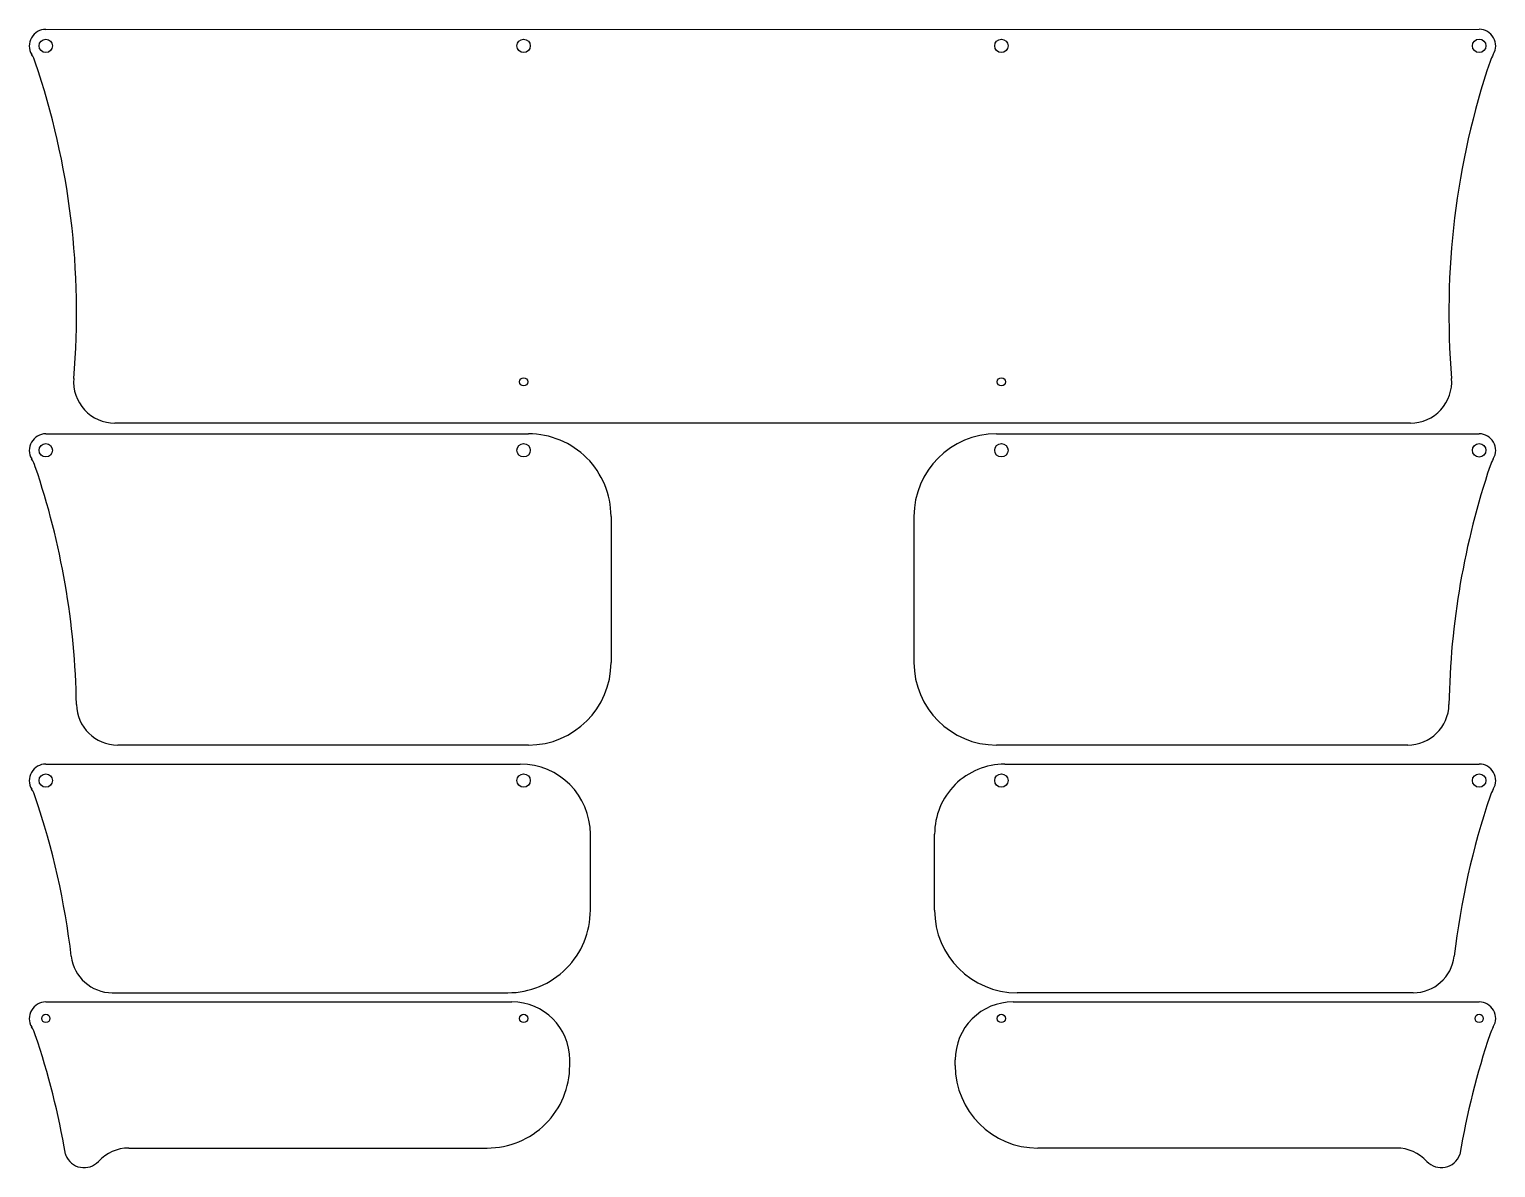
# Model space of a CAD drawing. Header units: millimetres. Extents: x -1511 to 747, y -483 to 541.
# Drawn here: x -1.3 to 354, y -476.8 to -201 of the extents above; entities that cross this region are included whole.
import ezdxf

# ---------------------------------------------------------------- set-up
doc = ezdxf.new("R2010")
doc.units = ezdxf.units.MM
doc.layers.get('0').update_dxf_attribs({"lineweight": 25, "true_color": 0xffffff})

msp = doc.modelspace()

# ---------------------------------------------------------------- linework, layer by layer
for p, q in [((2.7, -201.01), (350, -201)), ((333.35, -296.4), (19.43, -296.4)), ((2.7, -298.99), (119.65, -298.99)), ((233.05, -298.99), (350, -298.98)), ((139.65, -318.99), (139.65, -354.39)), ((213.05, -318.99), (213.05, -354.39)), ((119.65, -374.39), (20.12, -374.39)), ((332.69, -374.39), (233.05, -374.39)), ((2.7, -378.99), (117.65, -378.99)), ((235.05, -378.99), (350, -378.98)), ((134.65, -414.39), (134.65, -395.99)), ((218.05, -414.39), (218.05, -395.99)), ((2.7, -436.62), (115.65, -436.62)), ((18.8, -434.39), (114.65, -434.39)), ((237.05, -436.61), (350, -436.61)), ((334.02, -434.39), (238.05, -434.39)), ((129.65, -452.01), (129.65, -450.62)), ((223.05, -452.01), (223.05, -450.61)), ((22.81, -472.01), (109.65, -472.01)), ((329.99, -472.01), (243.05, -472.01))]:
    msp.add_line(p, q)
for centre, radius in [((2.7, -205), 1.62), ((118.47, -205), 1.62), ((234.23, -205), 1.62), ((350, -205), 1.63), ((118.47, -286.4), 1), ((234.24, -286.4), 1), ((2.7, -302.98), 1.62), ((118.47, -302.98), 1.62), ((234.23, -302.98), 1.62), ((350, -302.98), 1.63), ((2.7, -382.98), 1.62), ((118.47, -382.98), 1.62), ((234.23, -382.98), 1.62), ((350, -382.98), 1.63), ((2.7, -440.61), 1), ((118.47, -440.61), 1), ((234.23, -440.61), 1), ((350, -440.61), 1)]:
    msp.add_circle(centre, radius)
for centre, radius, start, end in [((2.7, -205.01), 4, 90.0015, 210.9401), ((350, -205), 4, 329.0599, 90.0015), ((-9.31, -212.21), 10, 18.8922, 30.9401), ((-178.42, -269.54), 188.57, 355.1292, 18.7363), ((534.08, -269.76), 191.42, 161.4195, 184.7385), ((361.15, -211.68), 9, 149.0599, 161.1078), ((19.43, -286.4), 10, 175.1292, 270), ((333.35, -286.4), 10, 270, 4.7385), ((2.7, -302.99), 4, 90.0015, 210.9401), ((119.65, -318.99), 20, 0, 90.0015), ((233.05, -318.99), 20, 90.0015, 180), ((350, -302.98), 4, 329.0599, 90.0015), ((-9.31, -310.19), 10, 18.8922, 30.9401), ((361.15, -309.67), 9, 149.0599, 161.1078), ((-178.42, -367.53), 188.57, 0.9059, 18.7363), ((534.08, -367.75), 191.42, 161.4195, 179.0438), ((119.65, -354.39), 20, 270, 0), ((233.05, -354.39), 20, 180, 270), ((20.12, -364.39), 10, 180.9059, 270), ((332.69, -364.39), 10, 270, 359.0438), ((2.7, -382.99), 4, 90.0015, 210.9401), ((117.65, -395.99), 17, 0.0015, 90.0015), ((235.05, -395.99), 17, 90.0015, 180.0015), ((350, -382.98), 4, 329.0599, 90.0015), ((-9.31, -390.19), 10, 18.8922, 30.9401), ((-178.42, -447.53), 188.57, 6.6919, 18.7363), ((534.08, -447.75), 191.42, 161.4195, 173.3396), ((361.15, -389.67), 9, 149.0599, 161.1078), ((114.65, -414.39), 20, 270, 0.0015), ((238.05, -414.39), 20, 180.0015, 270), ((18.8, -424.39), 10, 186.6919, 270), ((334.02, -424.39), 10, 270, 353.3396), ((2.7, -440.62), 4, 90.0015, 210.9401), ((115.65, -450.62), 14, 0.0015, 90.0015), ((237.05, -450.61), 14, 90.0015, 180.0015), ((350, -440.61), 4, 329.0599, 90.0015), ((-9.31, -447.82), 10, 18.8922, 30.9401), ((361.15, -447.29), 9, 149.0599, 161.1078), ((-178.42, -505.15), 188.57, 9.6551, 18.7363), ((534.08, -505.37), 191.42, 161.4195, 170.4467), ((109.65, -452.01), 20, 270, 0.0015), ((243.05, -452.01), 20, 180.0015, 270.0002), ((22.81, -482.01), 10, 90, 137.3151), ((329.99, -482.01), 10, 42.6853, 90.0002), ((8.46, -473.36), 1, 189.6551, 201.0205), ((11.96, -472.01), 4.75, 201.0205, 317.3151), ((340.84, -472.01), 4.75, 222.6853, 340.4096)]:
    msp.add_arc(centre, radius, start, end)

doc.saveas('drawing.dxf')
